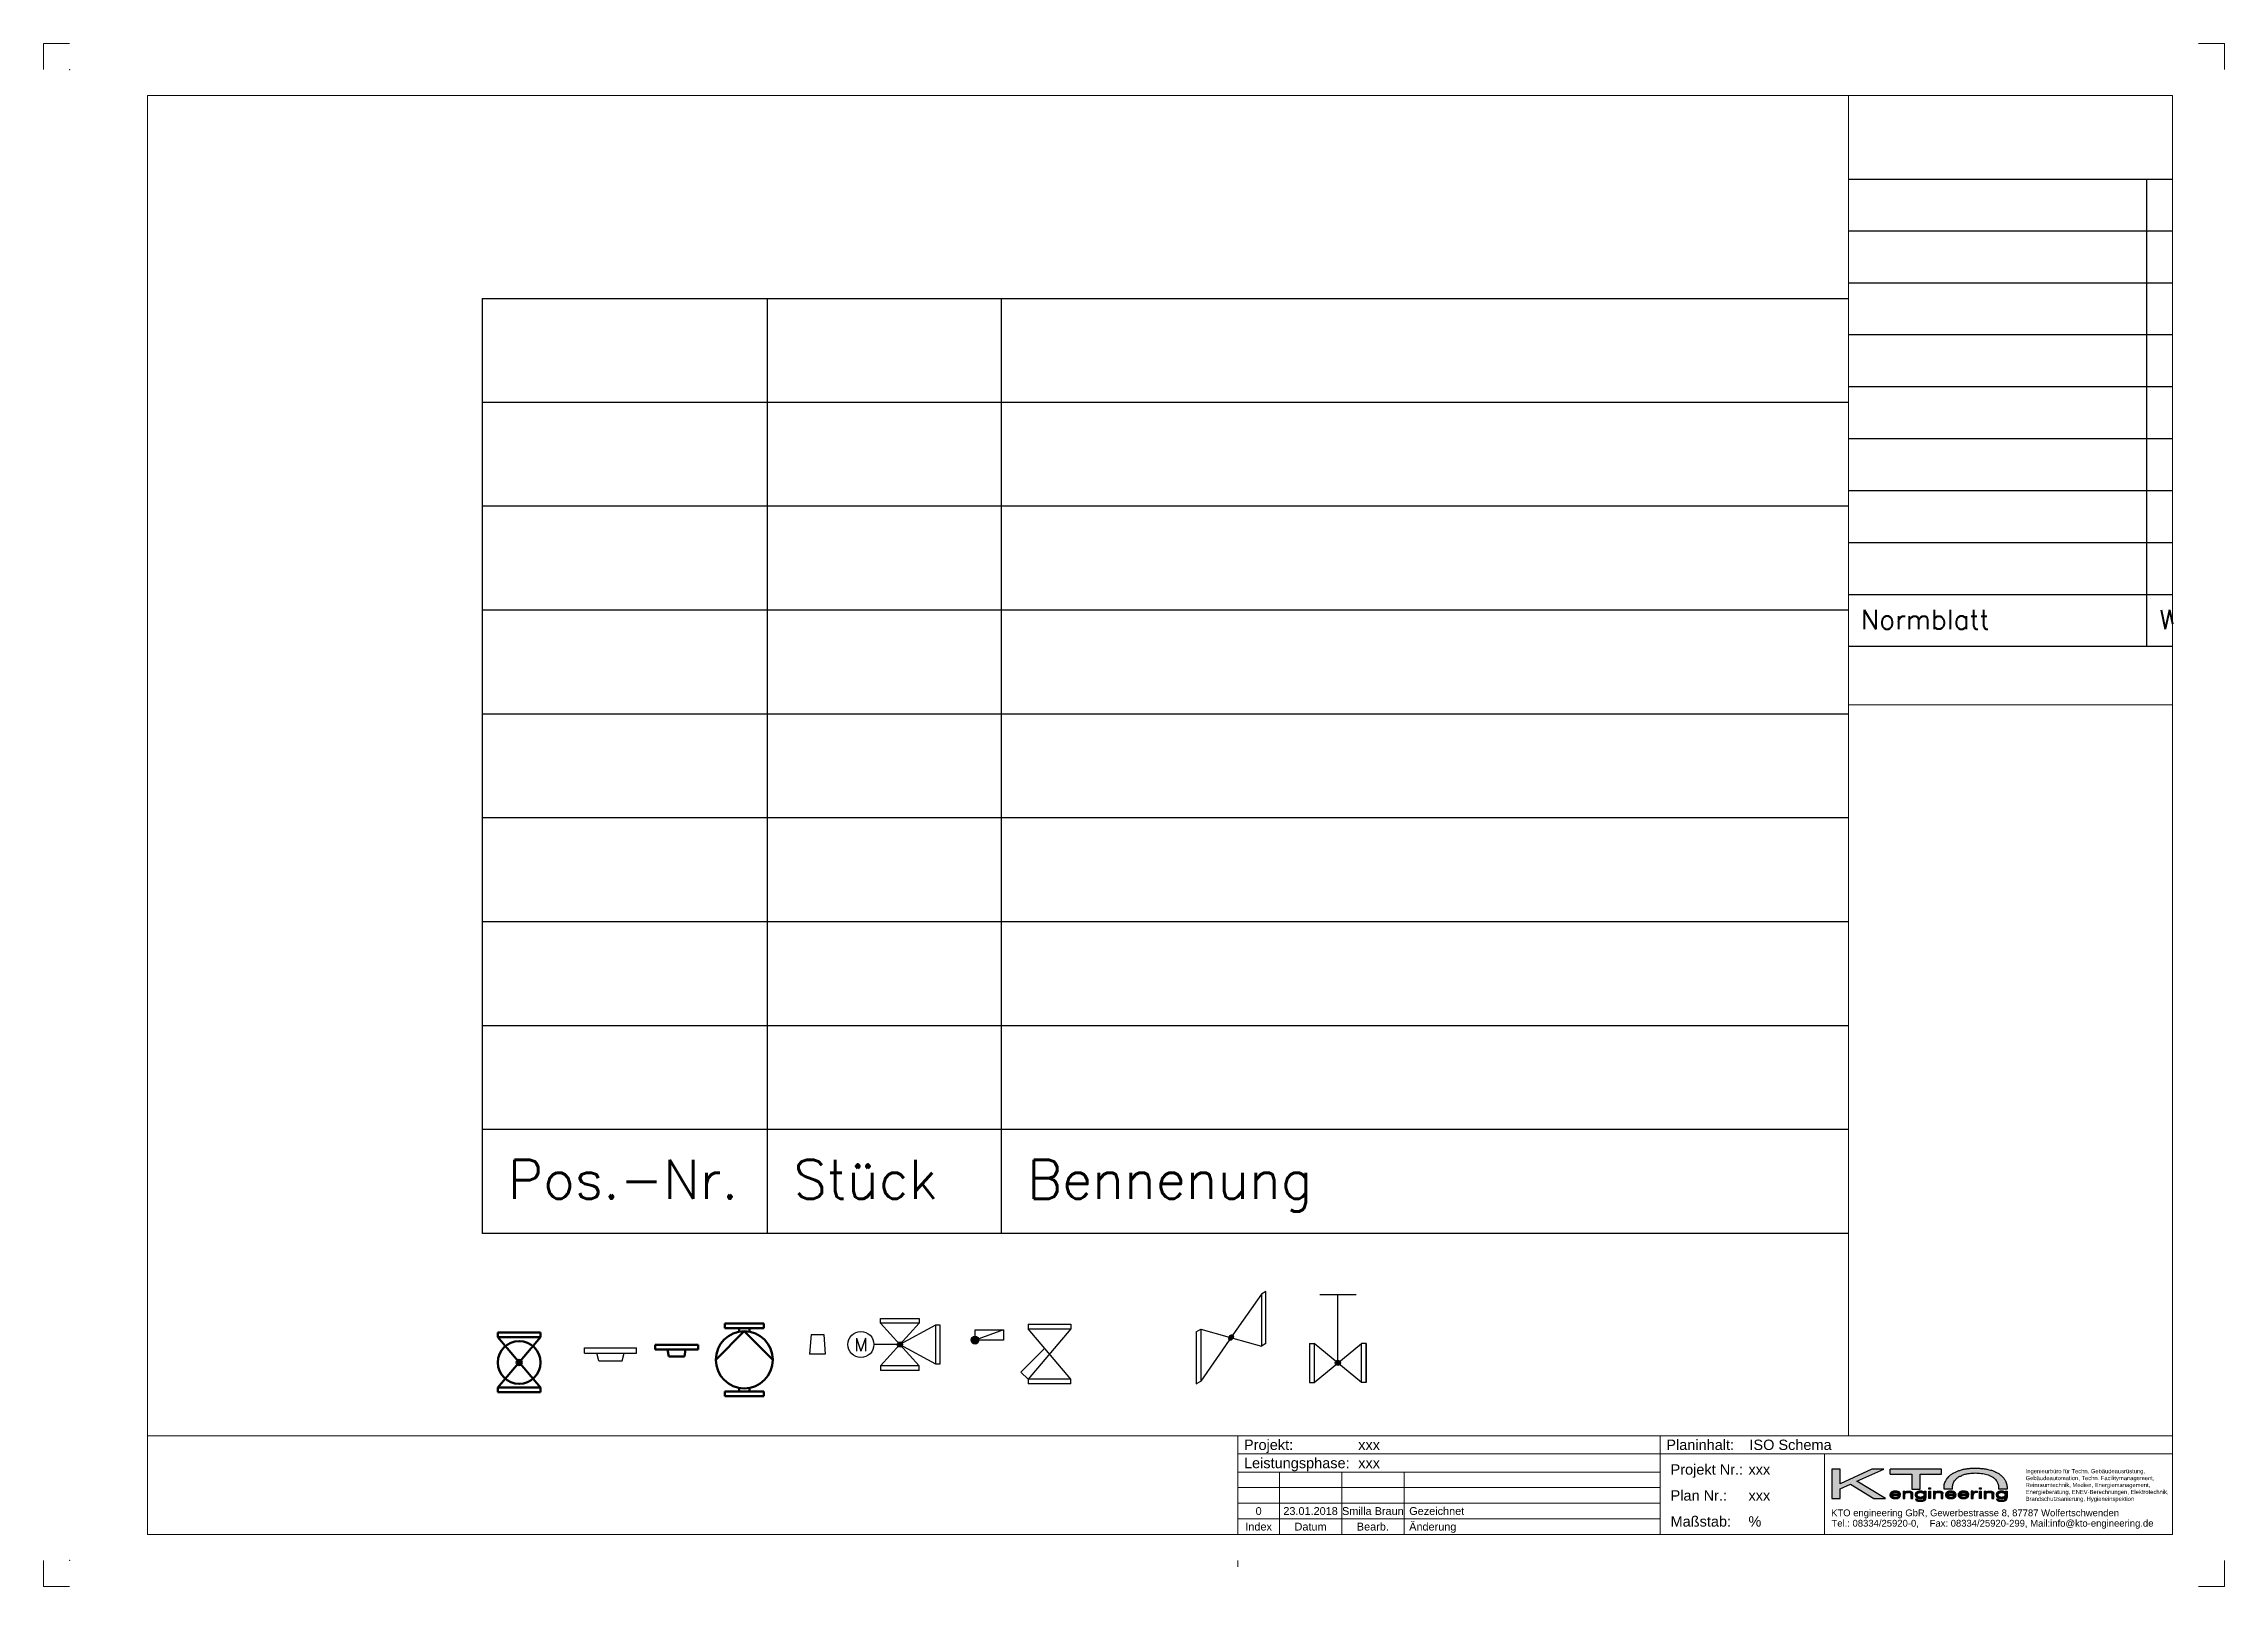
# Paper-space layout 'Layout4-Layout' of a CAD drawing. Header units: millimetres. Extents: x 400 to 820, y -5 to 292.
# The model-space entities are those that its viewports show. They can reach past a viewport. Long polylines and large blocks are cut down to what shows.
import ezdxf
from ezdxf.enums import TextEntityAlignment as Align

# ---------------------------------------------------------------- set-up
doc = ezdxf.new("R2010")
doc.units = ezdxf.units.MM
doc.header["$LTSCALE"] = 0.05
doc.linetypes.add('AUSGEZOGEN', pattern=[0])
doc.layers.get('0').update_dxf_attribs({"lineweight": 18})
for name, color, linetype, lineweight in [('Maßlinien_Schraffuren', 7, 'Continuous', 25), ('Sichtbare Kanten', 7, 'Continuous', 50), ('Stückliste', 7, 'Continuous', 25)]:
    doc.layers.add(name, color=color, linetype=linetype, lineweight=lineweight)
doc.layers.add('Schriftfeld', color=7, linetype='AUSGEZOGEN')
doc.styles.add('ARIAL', font='arial.ttf')
doc.styles.add('RomanS', font='romans.shx')
doc.styles.add('SIMPLEX', font='simplex.shx')
doc.styles.get("Standard").update_dxf_attribs({"font": 'txt.shx'})

psp = doc.layouts.new('Layout4-Layout')

# ---------------------------------------------------------------- texts
at = {"style": 'ARIAL'}
for s, height, p in [('Projekt:', 2, (630.99, 22.67)), ('xxx', 2, (652.99, 22.67)), ('Planinhalt:', 2, (712.33, 22.67)), ('ISO Schema', 2, (728.33, 22.67)), ('Leistungsphase:', 2, (630.99, 19.17)), ('xxx', 2, (652.99, 19.17)), ('Projekt Nr.:', 2, (713.15, 17.92)), ('xxx', 2, (728.15, 17.92)), ('Plan Nr.:', 2, (713.15, 12.92)), ('xxx', 2, (728.15, 12.92)), ('Gezeichnet', 1.5, (662.81, 9.92)), ('Maßstab:', 2, (713.15, 7.92)), ('%%%', 2, (728.15, 7.92)), ('Änderung', 1.5, (662.81, 6.92))]:
    psp.add_text(s, height=height, dxfattribs=at).set_placement(p, align=Align.MIDDLE_LEFT)
for s, p in [('0', (633.81, 9.92)), ('23.01.2018', (643.81, 9.92)), ('Smilla Braun', (655.81, 9.92)), ('Index', (633.81, 6.92)), ('Datum', (643.81, 6.92)), ('Bearb.', (655.81, 6.92))]:
    psp.add_text(s, height=1.5, dxfattribs=at).set_placement(p, align=Align.MIDDLE_CENTER)
at = {"color": 7, "style": 'ARIAL'}
for s, p in [('KTO engineering GbR, Gewerbestrasse 8, 87787 Wolfertschwenden', (744.06, 8.92)), ('Tel.: 08334/25920-0, ', (744.14, 6.92))]:
    psp.add_text(s, height=1.3056, dxfattribs=at).set_placement(p)
at = {"color": 0, "style": 'ARIAL'}
psp.add_text('Fax: 08334/25920-299, Mail:info@kto-engineering.de', height=1.3056, dxfattribs=at).set_placement((763.04, 6.92))
at = {"insert": (781.54, 14.81), "char_height": 0.8, "attachment_point": 4, "style": 'SIMPLEX'}
psp.add_mtext_dynamic_manual_height_columns('{\\fArial|b0|i0|c0|p34;Ingenieurbüro für Techn. Gebäudeausrüstung, \\PGebäudeautomation, Techn. Facilitymanagement, \\PReinraumtechnik, Medien, Energiemanagement, \\PEnergieberatung, ENEV-Berechnungen, Elektrotechnik,\\PBrandschutzsanierung, Hygieneinspektion}', width=43.4356, gutter_width=10, heights=[14.85], dxfattribs=at)

msp = doc.modelspace()

# ---------------------------------------------------------------- blocks, each defined once
blk = doc.blocks.new('KTO-engineering')
at = {"true_color": 0x004dff}
h = blk.add_hatch(color=160, dxfattribs=at)
h.dxf.hatch_style = 1
h.paths.add_polyline_path([(47.5, -9.7), (47.5, -9), (46.7, -9), (46.7, -9.7)])
h = blk.add_hatch(color=160, dxfattribs=at)
h.dxf.hatch_style = 1
h.paths.add_polyline_path([(72, -9), (71.1, -9), (71.1, -9.7), (72, -9.7)])
h = blk.add_hatch(color=160, dxfattribs=at)
h.dxf.hatch_style = 1
edge = h.paths.add_edge_path()
edge.add_spline(control_points=[(33.1, -12.6), (33.1, -12.5), (33.1, -12.2), (33, -11.8), (32.8, -11.5), (32.6, -11.2), (32.2, -10.9), (31.8, -10.8), (31.3, -10.7), (30.9, -10.6), (30.4, -10.6), (30.1, -10.6), (29.7, -10.7), (29.3, -10.8), (28.9, -11), (28.5, -11.3), (28.3, -11.5), (28.1, -11.8), (28.1, -12.1), (28, -12.4), (28, -12.7), (28.1, -13), (28.3, -13.3), (28.5, -13.5), (28.7, -13.7), (29, -13.9), (29.2, -14), (29.5, -14.1), (29.8, -14.2), (30.2, -14.2), (30.5, -14.2), (30.8, -14.2), (31.2, -14.2), (31.5, -14.1), (31.8, -14.1), (32.1, -13.9), (32.4, -13.8), (32.6, -13.6), (32.9, -13.4), (33, -13.2), (33, -13.1)], knot_values=[0, 0, 0, 0, 0.4087, 0.789676, 1.212715, 1.553566, 2.023574, 2.475988, 2.942172, 3.435232, 3.820409, 4.222482, 4.603629, 5.017515, 5.475705, 5.890861, 6.267502, 6.560341, 6.816384, 7.087796, 7.437462, 7.80258, 8.097078, 8.375623, 8.659038, 8.999324, 9.328338, 9.579876, 9.935662, 10.276154, 10.630114, 10.938534, 11.230215, 11.578187, 11.872618, 12.193994, 12.513695, 12.855869, 13.147987, 13.494621, 13.494621, 13.494621, 13.494621], degree=3, periodic=0)
edge.add_line((33, -13.1), (32.1, -13.1))
edge.add_spline(control_points=[(32.1, -13.1), (32.1, -13.1), (32, -13.3), (31.7, -13.4), (31.5, -13.5), (31.3, -13.6), (31, -13.7), (30.7, -13.7), (30.4, -13.7), (30.2, -13.6), (29.9, -13.6), (29.7, -13.5), (29.5, -13.4), (29.3, -13.3), (29.1, -13.1), (29, -12.9), (29, -12.8), (29, -12.7), (28.9, -12.6)], knot_values=[0, 0, 0, 0, 0.240811, 0.467273, 0.786097, 0.992447, 1.276031, 1.538092, 1.819433, 2.139972, 2.337581, 2.563722, 2.806063, 3.071582, 3.318249, 3.497907, 3.679985, 3.826653, 3.826653, 3.826653, 3.826653], degree=3, periodic=0)
edge.add_line((28.9, -12.6), (33.1, -12.6))
edge = h.paths.add_edge_path(flags=16)
edge.add_spline(control_points=[(32.2, -12.1), (32.2, -12), (32.2, -11.9), (32, -11.7), (31.9, -11.5), (31.7, -11.4), (31.5, -11.3), (31.2, -11.2), (30.9, -11.2), (30.6, -11.1), (30.3, -11.2), (30.1, -11.2), (29.8, -11.3), (29.5, -11.4), (29.2, -11.6), (29, -11.9), (29, -12), (29, -12.1)], knot_values=[0, 0, 0, 0, 0.228732, 0.452235, 0.679476, 0.915391, 1.170233, 1.430475, 1.723016, 2.011939, 2.304508, 2.576063, 2.854065, 3.129135, 3.501914, 3.838723, 4.066771, 4.066771, 4.066771, 4.066771], degree=3, periodic=0)
edge.add_line((29, -12.1), (32.2, -12.1))
h = blk.add_hatch(color=160, dxfattribs=at)
h.dxf.hatch_style = 1
edge = h.paths.add_edge_path()
edge.add_spline(control_points=[(39, -11.8), (39, -11.7), (39, -11.6), (38.9, -11.4), (38.8, -11.2), (38.6, -11), (38.4, -10.9), (38.1, -10.8), (37.9, -10.7), (37.7, -10.7), (37.5, -10.6), (37.4, -10.6), (37.2, -10.6), (37, -10.6), (36.8, -10.6), (36.6, -10.6), (36.3, -10.7), (36.2, -10.7), (36, -10.8), (35.9, -10.8), (35.7, -10.9), (35.6, -10.9), (35.5, -11), (35.4, -11.1), (35.3, -11.2), (35.3, -11.2)], knot_values=[0, 0, 0, 0, 0.196532, 0.429041, 0.650311, 0.878894, 1.158881, 1.444816, 1.69265, 1.921833, 2.062434, 2.216859, 2.43052, 2.617919, 2.812966, 3.019984, 3.254341, 3.465632, 3.617712, 3.748443, 3.88253, 4.030317, 4.156353, 4.345665, 4.487501, 4.487501, 4.487501, 4.487501], degree=3, periodic=0)
edge.add_line((35.2, -11.3), (35.2, -10.7))
edge.add_line((35.2, -10.7), (34.4, -10.7))
edge.add_line((34.4, -10.7), (34.4, -14.1))
edge.add_line((34.4, -14.1), (35.2, -14.1))
edge.add_line((35.2, -14.1), (35.2, -12.2))
edge.add_spline(control_points=[(35.2, -12.2), (35.3, -12.1), (35.3, -11.9), (35.3, -11.7), (35.5, -11.6), (35.6, -11.4), (35.9, -11.3), (36.1, -11.2), (36.3, -11.2), (36.6, -11.2), (36.9, -11.2), (37.1, -11.2), (37.4, -11.2), (37.6, -11.3), (37.8, -11.4), (38, -11.5), (38.1, -11.7), (38.1, -11.8), (38.1, -11.9)], knot_values=[0, 0, 0, 0, 0.236452, 0.433381, 0.639365, 0.843494, 1.102931, 1.35078, 1.602164, 1.887371, 2.134817, 2.384174, 2.661975, 2.814571, 3.103243, 3.300089, 3.496997, 3.757642, 3.757642, 3.757642, 3.757642], degree=3, periodic=0)
edge.add_line((38.1, -11.9), (38.1, -14.1))
edge.add_line((38.1, -14.1), (39, -14.1))
edge.add_line((39, -14.1), (39, -11.8))
h = blk.add_hatch(color=160, dxfattribs=at)
h.dxf.hatch_style = 1
edge = h.paths.add_edge_path()
edge.add_line((45.3, -10.7), (44.5, -10.7))
edge.add_line((44.5, -10.7), (44.5, -11.2))
edge.add_line((44.5, -11.2), (44.4, -11.2))
edge.add_spline(control_points=[(44.4, -11.2), (44.4, -11.2), (44.3, -11.1), (44.2, -11), (44, -10.9), (43.8, -10.8), (43.6, -10.8), (43.4, -10.7), (43.2, -10.7), (43.1, -10.7), (42.9, -10.7), (42.7, -10.6), (42.5, -10.7), (42.2, -10.7), (41.9, -10.7), (41.6, -10.8), (41.3, -10.9), (41.1, -11), (40.8, -11.1), (40.6, -11.3), (40.4, -11.5), (40.3, -11.8), (40.2, -12), (40.2, -12.3), (40.2, -12.6), (40.2, -12.9), (40.4, -13.2), (40.6, -13.5), (40.8, -13.7), (41.1, -13.8), (41.4, -14), (41.8, -14.1), (42.1, -14.1), (42.5, -14.1), (42.9, -14.1), (43.3, -14.1), (43.6, -14), (43.9, -13.9), (44.2, -13.7), (44.4, -13.6), (44.4, -13.5)], knot_values=[0, 0, 0, 0, 0.180307, 0.35568, 0.534585, 0.754252, 0.963979, 1.155549, 1.384591, 1.536931, 1.634585, 1.845213, 2.069322, 2.383846, 2.686793, 2.984941, 3.294925, 3.595426, 3.814718, 4.070993, 4.419341, 4.690651, 4.958899, 5.231606, 5.452576, 5.764349, 6.164004, 6.511052, 6.769625, 7.112575, 7.448376, 7.819502, 8.196302, 8.549303, 8.910764, 9.365057, 9.701269, 10.033315, 10.346739, 10.66213, 10.66213, 10.66213, 10.66213], degree=3, periodic=0)
edge.add_line((44.4, -13.5), (44.5, -13.5))
edge.add_line((44.5, -13.5), (44.5, -14))
edge.add_spline(control_points=[(44.5, -14), (44.5, -14.1), (44.4, -14.2), (44.4, -14.4), (44.3, -14.6), (44.1, -14.7), (44, -14.8), (43.7, -14.9), (43.5, -15), (43.2, -15), (42.9, -15), (42.6, -15), (42.3, -15), (42.1, -15), (41.8, -14.9), (41.6, -14.9), (41.4, -14.8), (41.3, -14.6), (41.3, -14.5), (41.2, -14.5)], knot_values=[0, 0, 0, 0, 0.164027, 0.406127, 0.616324, 0.794169, 0.947896, 1.204852, 1.506653, 1.783658, 2.089234, 2.393116, 2.629078, 2.931799, 3.138234, 3.364109, 3.594464, 3.758738, 3.926667, 3.926667, 3.926667, 3.926667], degree=3, periodic=0)
edge.add_line((41.2, -14.5), (40.4, -14.5))
edge.add_spline(control_points=[(40.4, -14.5), (40.4, -14.5), (40.4, -14.6), (40.5, -14.8), (40.6, -15), (40.8, -15.2), (41.1, -15.3), (41.4, -15.4), (41.7, -15.5), (42.1, -15.5), (42.5, -15.5), (42.8, -15.5), (43.2, -15.5), (43.5, -15.5), (43.9, -15.4), (44.2, -15.4), (44.5, -15.2), (44.8, -15.1), (45, -14.9), (45.2, -14.6), (45.3, -14.4), (45.3, -14.2), (45.3, -14), (45.3, -13.9), (45.3, -13.7), (45.3, -13.7)], knot_values=[0, 0, 0, 0, 0.172879, 0.333651, 0.575117, 0.808154, 1.088699, 1.44118, 1.771067, 2.229286, 2.551232, 2.896739, 3.238044, 3.577315, 3.960133, 4.307437, 4.640072, 4.932223, 5.208294, 5.561439, 5.818152, 6.00661, 6.149527, 6.360294, 6.480068, 6.480068, 6.480068, 6.480068], degree=3, periodic=0)
edge.add_line((45.3, -13.7), (45.3, -10.7))
edge = h.paths.add_edge_path(flags=16)
edge.add_spline(control_points=[(44.5, -12.4), (44.4, -12.3), (44.4, -12), (44.2, -11.7), (43.9, -11.4), (43.5, -11.3), (43, -11.2), (42.5, -11.2), (42.1, -11.3), (41.7, -11.4), (41.3, -11.7), (41.1, -12), (41.1, -12.4), (41.1, -12.8), (41.3, -13.1), (41.5, -13.3), (41.8, -13.4), (42.1, -13.5), (42.5, -13.6), (42.9, -13.6), (43.3, -13.6), (43.6, -13.5), (43.9, -13.4), (44.1, -13.2), (44.3, -13), (44.4, -12.7), (44.4, -12.5), (44.5, -12.4)], knot_values=[0, 0, 0, 0, 0.374266, 0.747049, 1.139507, 1.59616, 2.123232, 2.499287, 3.028162, 3.475152, 3.874598, 4.244809, 4.620284, 4.994356, 5.35916, 5.61653, 5.90908, 6.200944, 6.540463, 7.10537, 7.475592, 7.787126, 8.074992, 8.320118, 8.60721, 8.966909, 9.219261, 9.219261, 9.219261, 9.219261], degree=3, periodic=0)
h = blk.add_hatch(color=160, dxfattribs=at)
h.dxf.hatch_style = 1
h.paths.add_polyline_path([(46.7, -14.1), (47.5, -14.1), (47.5, -10.7), (46.7, -10.7)])
h = blk.add_hatch(color=160, dxfattribs=at)
h.dxf.hatch_style = 1
edge = h.paths.add_edge_path()
edge.add_spline(control_points=[(49.8, -12.2), (49.8, -12.1), (49.8, -11.9), (49.9, -11.7), (50, -11.6), (50.2, -11.4), (50.4, -11.3), (50.7, -11.2), (50.9, -11.2), (51.2, -11.2), (51.4, -11.2), (51.7, -11.2), (51.9, -11.2), (52.2, -11.3), (52.4, -11.4), (52.5, -11.5), (52.6, -11.7), (52.7, -11.8), (52.7, -11.9)], knot_values=[0, 0, 0, 0, 0.236452, 0.433381, 0.639365, 0.843494, 1.102931, 1.35078, 1.602164, 1.887371, 2.134817, 2.384174, 2.661975, 2.814571, 3.103243, 3.300089, 3.496997, 3.757642, 3.757642, 3.757642, 3.757642], degree=3, periodic=0)
edge.add_line((52.7, -11.9), (52.7, -14.1))
edge.add_line((52.7, -14.1), (53.5, -14.1))
edge.add_line((53.5, -14.1), (53.5, -11.8))
edge.add_spline(control_points=[(53.5, -11.8), (53.5, -11.7), (53.5, -11.6), (53.5, -11.4), (53.4, -11.2), (53.2, -11), (53, -10.9), (52.7, -10.8), (52.5, -10.7), (52.3, -10.7), (52.1, -10.6), (51.9, -10.6), (51.7, -10.6), (51.5, -10.6), (51.3, -10.6), (51.1, -10.6), (50.9, -10.7), (50.7, -10.7), (50.6, -10.8), (50.4, -10.8), (50.3, -10.9), (50.2, -10.9), (50.1, -11), (49.9, -11.1), (49.9, -11.2), (49.8, -11.2)], knot_values=[0, 0, 0, 0, 0.196532, 0.429041, 0.650311, 0.878894, 1.158881, 1.444816, 1.69265, 1.921833, 2.062434, 2.216859, 2.43052, 2.617919, 2.812966, 3.019984, 3.254341, 3.465632, 3.617712, 3.748443, 3.88253, 4.030317, 4.156353, 4.345665, 4.487501, 4.487501, 4.487501, 4.487501], degree=3, periodic=0)
edge.add_line((49.8, -11.3), (49.8, -10.7))
edge.add_line((49.8, -10.7), (49, -10.7))
edge.add_line((49, -10.7), (49, -14.1))
edge.add_line((49, -14.1), (49.8, -14.1))
edge.add_line((49.8, -14.1), (49.8, -12.2))
h = blk.add_hatch(color=160, dxfattribs=at)
h.dxf.hatch_style = 1
edge = h.paths.add_edge_path()
edge.add_spline(control_points=[(59.9, -12.6), (59.9, -12.5), (59.9, -12.2), (59.7, -11.8), (59.6, -11.5), (59.3, -11.2), (58.9, -10.9), (58.5, -10.8), (58, -10.7), (57.6, -10.6), (57.2, -10.6), (56.8, -10.6), (56.4, -10.7), (56, -10.8), (55.6, -11), (55.3, -11.3), (55, -11.5), (54.9, -11.8), (54.8, -12.1), (54.7, -12.4), (54.8, -12.7), (54.8, -13), (55, -13.3), (55.2, -13.5), (55.4, -13.7), (55.7, -13.9), (56, -14), (56.3, -14.1), (56.6, -14.2), (56.9, -14.2), (57.3, -14.2), (57.6, -14.2), (57.9, -14.2), (58.2, -14.1), (58.5, -14.1), (58.8, -13.9), (59.1, -13.8), (59.3, -13.6), (59.6, -13.4), (59.7, -13.2), (59.7, -13.1)], knot_values=[0, 0, 0, 0, 0.4087, 0.789676, 1.212715, 1.553566, 2.023574, 2.475988, 2.942172, 3.435232, 3.820409, 4.222482, 4.603629, 5.017515, 5.475705, 5.890861, 6.267502, 6.560341, 6.816384, 7.087796, 7.437462, 7.80258, 8.097078, 8.375623, 8.659038, 8.999324, 9.328338, 9.579876, 9.935662, 10.276154, 10.630114, 10.938534, 11.230215, 11.578187, 11.872618, 12.193994, 12.513695, 12.855869, 13.147987, 13.494621, 13.494621, 13.494621, 13.494621], degree=3, periodic=0)
edge.add_line((59.7, -13.1), (58.8, -13.1))
edge.add_spline(control_points=[(58.8, -13.1), (58.8, -13.1), (58.7, -13.3), (58.5, -13.4), (58.2, -13.5), (58, -13.6), (57.7, -13.7), (57.5, -13.7), (57.2, -13.7), (56.9, -13.6), (56.7, -13.6), (56.5, -13.5), (56.2, -13.4), (56, -13.3), (55.9, -13.1), (55.8, -12.9), (55.7, -12.8), (55.7, -12.7), (55.7, -12.6)], knot_values=[0, 0, 0, 0, 0.240811, 0.467273, 0.786097, 0.992447, 1.276031, 1.538092, 1.819433, 2.139972, 2.337581, 2.563722, 2.806063, 3.071582, 3.318249, 3.497907, 3.679985, 3.826653, 3.826653, 3.826653, 3.826653], degree=3, periodic=0)
edge.add_line((55.7, -12.6), (59.9, -12.6))
edge = h.paths.add_edge_path(flags=16)
edge.add_spline(control_points=[(55.7, -12.1), (55.7, -12), (55.8, -11.9), (56, -11.6), (56.2, -11.4), (56.5, -11.3), (56.8, -11.2), (57.1, -11.2), (57.3, -11.1), (57.6, -11.2), (57.9, -11.2), (58.2, -11.3), (58.4, -11.4), (58.6, -11.5), (58.8, -11.7), (58.9, -11.9), (58.9, -12), (58.9, -12.1)], knot_values=[0, 0, 0, 0, 0.228048, 0.564857, 0.937636, 1.212706, 1.490708, 1.762263, 2.054832, 2.343755, 2.636296, 2.896538, 3.15138, 3.387295, 3.614536, 3.838039, 4.066771, 4.066771, 4.066771, 4.066771], degree=3, periodic=0)
edge.add_line((58.9, -12.1), (55.7, -12.1))
h = blk.add_hatch(color=160, dxfattribs=at)
h.dxf.hatch_style = 1
edge = h.paths.add_edge_path()
edge.add_spline(control_points=[(66, -12.6), (66, -12.5), (66, -12.2), (65.9, -11.8), (65.7, -11.5), (65.4, -11.2), (65.1, -10.9), (64.6, -10.8), (64.2, -10.7), (63.7, -10.6), (63.3, -10.6), (62.9, -10.6), (62.5, -10.7), (62.1, -10.8), (61.7, -11), (61.4, -11.3), (61.2, -11.5), (61, -11.8), (60.9, -12.1), (60.9, -12.4), (60.9, -12.7), (61, -13), (61.2, -13.3), (61.3, -13.5), (61.6, -13.7), (61.8, -13.9), (62.1, -14), (62.4, -14.1), (62.7, -14.2), (63.1, -14.2), (63.4, -14.2), (63.7, -14.2), (64, -14.2), (64.3, -14.1), (64.7, -14.1), (64.9, -13.9), (65.2, -13.8), (65.5, -13.6), (65.7, -13.4), (65.8, -13.2), (65.9, -13.1)], knot_values=[0, 0, 0, 0, 0.4087, 0.789676, 1.212715, 1.553566, 2.023574, 2.475988, 2.942172, 3.435232, 3.820409, 4.222482, 4.603629, 5.017515, 5.475705, 5.890861, 6.267502, 6.560341, 6.816384, 7.087796, 7.437462, 7.80258, 8.097078, 8.375623, 8.659038, 8.999324, 9.328338, 9.579876, 9.935662, 10.276154, 10.630114, 10.938534, 11.230215, 11.578187, 11.872618, 12.193994, 12.513695, 12.855869, 13.147987, 13.494621, 13.494621, 13.494621, 13.494621], degree=3, periodic=0)
edge.add_line((65.9, -13.1), (65, -13.1))
edge.add_spline(control_points=[(65, -13.1), (64.9, -13.1), (64.8, -13.3), (64.6, -13.4), (64.4, -13.5), (64.1, -13.6), (63.9, -13.7), (63.6, -13.7), (63.3, -13.7), (63.1, -13.6), (62.8, -13.6), (62.6, -13.5), (62.4, -13.4), (62.2, -13.3), (62, -13.1), (61.9, -12.9), (61.8, -12.8), (61.8, -12.7), (61.8, -12.6)], knot_values=[0, 0, 0, 0, 0.240811, 0.467273, 0.786097, 0.992447, 1.276031, 1.538092, 1.819433, 2.139972, 2.337581, 2.563722, 2.806063, 3.071582, 3.318249, 3.497907, 3.679985, 3.826653, 3.826653, 3.826653, 3.826653], degree=3, periodic=0)
edge.add_line((61.8, -12.6), (66, -12.6))
edge = h.paths.add_edge_path(flags=16)
edge.add_spline(control_points=[(65.1, -12.1), (65.1, -12), (65, -11.9), (64.9, -11.7), (64.8, -11.5), (64.6, -11.4), (64.3, -11.3), (64.1, -11.2), (63.8, -11.2), (63.5, -11.1), (63.2, -11.2), (62.9, -11.2), (62.7, -11.3), (62.4, -11.4), (62.1, -11.6), (61.9, -11.9), (61.9, -12), (61.8, -12.1)], knot_values=[0, 0, 0, 0, 0.228732, 0.452235, 0.679476, 0.915391, 1.170233, 1.430475, 1.723016, 2.011939, 2.304508, 2.576063, 2.854065, 3.129135, 3.501914, 3.838723, 4.066771, 4.066771, 4.066771, 4.066771], degree=3, periodic=0)
edge.add_line((61.8, -12.1), (65.1, -12.1))
h = blk.add_hatch(color=160, dxfattribs=at)
h.dxf.hatch_style = 1
edge = h.paths.add_edge_path()
edge.add_spline(control_points=[(68.1, -12.5), (68.1, -12.4), (68.1, -12.3), (68.1, -12.2), (68.2, -12), (68.2, -11.9), (68.3, -11.7), (68.4, -11.6), (68.5, -11.6), (68.7, -11.5), (68.8, -11.4), (69, -11.4), (69.1, -11.3), (69.3, -11.3), (69.5, -11.3), (69.7, -11.3), (69.9, -11.3), (70, -11.3), (70.1, -11.3), (70.2, -11.3)], knot_values=[0, 0, 0, 0, 0.105273, 0.229903, 0.406846, 0.613168, 0.79176, 0.904578, 1.025226, 1.177237, 1.326712, 1.492732, 1.719124, 1.875019, 2.0764, 2.237971, 2.44604, 2.595764, 2.75701, 2.75701, 2.75701, 2.75701], degree=3, periodic=0)
edge.add_line((70.2, -11.3), (70.2, -10.7))
edge.add_spline(control_points=[(70.2, -10.7), (70.1, -10.6), (70, -10.6), (69.9, -10.6), (69.7, -10.6), (69.5, -10.6), (69.3, -10.6), (69.1, -10.7), (68.9, -10.8), (68.7, -10.9), (68.5, -11), (68.4, -11.1), (68.2, -11.2), (68.2, -11.3), (68.1, -11.3)], knot_values=[0, 0, 0, 0, 0.160251, 0.334588, 0.559152, 0.761977, 0.918186, 1.135175, 1.395621, 1.576263, 1.778219, 1.961088, 2.118593, 2.295079, 2.295079, 2.295079, 2.295079], degree=3, periodic=0)
edge.add_line((68.1, -11.4), (68.1, -10.7))
edge.add_line((68.1, -10.7), (67.2, -10.7))
edge.add_line((67.2, -10.7), (67.2, -14.1))
edge.add_line((67.2, -14.1), (68.1, -14.1))
edge.add_line((68.1, -14.1), (68.1, -12.5))
h = blk.add_hatch(color=160, dxfattribs=at)
h.dxf.hatch_style = 1
h.paths.add_polyline_path([(72, -10.7), (71.1, -10.7), (71.1, -14.1), (72, -14.1)])
h = blk.add_hatch(color=160, dxfattribs=at)
h.dxf.hatch_style = 1
edge = h.paths.add_edge_path()
edge.add_line((73.4, -14.1), (74.3, -14.1))
edge.add_line((74.3, -14.1), (74.3, -12.2))
edge.add_spline(control_points=[(74.3, -12.2), (74.3, -12.1), (74.3, -11.9), (74.4, -11.7), (74.5, -11.6), (74.7, -11.4), (74.9, -11.3), (75.1, -11.2), (75.4, -11.2), (75.6, -11.2), (75.9, -11.2), (76.2, -11.2), (76.4, -11.2), (76.6, -11.3), (76.8, -11.4), (77, -11.5), (77.1, -11.7), (77.1, -11.8), (77.1, -11.9)], knot_values=[0, 0, 0, 0, 0.236452, 0.433381, 0.639365, 0.843494, 1.102931, 1.35078, 1.602164, 1.887371, 2.134817, 2.384174, 2.661975, 2.814571, 3.103243, 3.300089, 3.496997, 3.757642, 3.757642, 3.757642, 3.757642], degree=3, periodic=0)
edge.add_line((77.1, -11.9), (77.1, -14.1))
edge.add_line((77.1, -14.1), (78, -14.1))
edge.add_line((78, -14.1), (78, -11.8))
edge.add_spline(control_points=[(78, -11.8), (78, -11.7), (78, -11.6), (77.9, -11.4), (77.8, -11.2), (77.6, -11), (77.4, -10.9), (77.2, -10.8), (76.9, -10.7), (76.7, -10.7), (76.6, -10.6), (76.4, -10.6), (76.2, -10.6), (76, -10.6), (75.8, -10.6), (75.6, -10.6), (75.4, -10.7), (75.2, -10.7), (75, -10.8), (74.9, -10.8), (74.8, -10.9), (74.7, -10.9), (74.5, -11), (74.4, -11.1), (74.3, -11.2), (74.3, -11.2)], knot_values=[0, 0, 0, 0, 0.196532, 0.429041, 0.650311, 0.878894, 1.158881, 1.444816, 1.69265, 1.921833, 2.062434, 2.216859, 2.43052, 2.617919, 2.812966, 3.019984, 3.254341, 3.465632, 3.617712, 3.748443, 3.88253, 4.030317, 4.156353, 4.345665, 4.487501, 4.487501, 4.487501, 4.487501], degree=3, periodic=0)
edge.add_line((74.3, -11.3), (74.3, -10.7))
edge.add_line((74.3, -10.7), (73.4, -10.7))
edge.add_line((73.4, -10.7), (73.4, -14.1))
h = blk.add_hatch(color=160, dxfattribs=at)
h.dxf.hatch_style = 1
edge = h.paths.add_edge_path()
edge.add_line((84.4, -10.7), (83.5, -10.7))
edge.add_line((83.5, -10.7), (83.5, -11.2))
edge.add_line((83.5, -11.2), (83.5, -11.2))
edge.add_spline(control_points=[(83.5, -11.2), (83.4, -11.2), (83.3, -11.1), (83.2, -11), (83, -10.9), (82.8, -10.8), (82.6, -10.8), (82.4, -10.7), (82.3, -10.7), (82.1, -10.7), (81.9, -10.7), (81.8, -10.6), (81.5, -10.7), (81.2, -10.7), (80.9, -10.7), (80.6, -10.8), (80.3, -10.9), (80.1, -11), (79.9, -11.1), (79.7, -11.3), (79.5, -11.5), (79.3, -11.8), (79.2, -12), (79.2, -12.3), (79.2, -12.6), (79.3, -12.9), (79.4, -13.2), (79.6, -13.5), (79.9, -13.7), (80.1, -13.8), (80.4, -14), (80.8, -14.1), (81.2, -14.1), (81.5, -14.1), (81.9, -14.1), (82.3, -14.1), (82.7, -14), (83, -13.9), (83.2, -13.7), (83.4, -13.6), (83.5, -13.5)], knot_values=[0, 0, 0, 0, 0.180307, 0.35568, 0.534585, 0.754252, 0.963979, 1.155549, 1.384591, 1.536931, 1.634585, 1.845213, 2.069322, 2.383846, 2.686793, 2.984941, 3.294925, 3.595426, 3.814718, 4.070993, 4.419341, 4.690651, 4.958899, 5.231606, 5.452576, 5.764349, 6.164004, 6.511052, 6.769625, 7.112575, 7.448376, 7.819502, 8.196302, 8.549303, 8.910764, 9.365057, 9.701269, 10.033315, 10.346739, 10.66213, 10.66213, 10.66213, 10.66213], degree=3, periodic=0)
edge.add_line((83.5, -13.5), (83.5, -13.5))
edge.add_line((83.5, -13.5), (83.5, -14))
edge.add_spline(control_points=[(83.5, -14), (83.5, -14.1), (83.5, -14.2), (83.4, -14.4), (83.3, -14.6), (83.2, -14.7), (83, -14.8), (82.8, -14.9), (82.5, -15), (82.2, -15), (81.9, -15), (81.6, -15), (81.4, -15), (81.1, -15), (80.9, -14.9), (80.7, -14.9), (80.5, -14.8), (80.3, -14.6), (80.3, -14.5), (80.3, -14.5)], knot_values=[0, 0, 0, 0, 0.164027, 0.406127, 0.616324, 0.794169, 0.947896, 1.204852, 1.506653, 1.783658, 2.089234, 2.393116, 2.629078, 2.931799, 3.138234, 3.364109, 3.594464, 3.758738, 3.926667, 3.926667, 3.926667, 3.926667], degree=3, periodic=0)
edge.add_line((80.3, -14.5), (79.4, -14.5))
edge.add_spline(control_points=[(79.4, -14.5), (79.4, -14.5), (79.4, -14.6), (79.5, -14.8), (79.6, -15), (79.8, -15.2), (80.1, -15.3), (80.4, -15.4), (80.8, -15.5), (81.1, -15.5), (81.5, -15.5), (81.8, -15.5), (82.2, -15.5), (82.5, -15.5), (82.9, -15.4), (83.2, -15.4), (83.5, -15.2), (83.8, -15.1), (84, -14.9), (84.2, -14.6), (84.3, -14.4), (84.3, -14.2), (84.4, -14), (84.4, -13.9), (84.4, -13.7), (84.4, -13.7)], knot_values=[0, 0, 0, 0, 0.172879, 0.333651, 0.575117, 0.808154, 1.088699, 1.44118, 1.771067, 2.229286, 2.551232, 2.896739, 3.238044, 3.577315, 3.960133, 4.307437, 4.640072, 4.932223, 5.208294, 5.561439, 5.818152, 6.00661, 6.149527, 6.360294, 6.480068, 6.480068, 6.480068, 6.480068], degree=3, periodic=0)
edge.add_line((84.4, -13.7), (84.4, -10.7))
edge = h.paths.add_edge_path(flags=16)
edge.add_spline(control_points=[(83.5, -12.4), (83.5, -12.3), (83.5, -12), (83.2, -11.7), (82.9, -11.4), (82.5, -11.3), (82, -11.2), (81.6, -11.2), (81.1, -11.3), (80.7, -11.4), (80.4, -11.7), (80.2, -12), (80.1, -12.4), (80.2, -12.8), (80.3, -13.1), (80.6, -13.3), (80.8, -13.4), (81.1, -13.5), (81.5, -13.6), (81.9, -13.6), (82.3, -13.6), (82.7, -13.5), (82.9, -13.4), (83.1, -13.2), (83.3, -13), (83.5, -12.7), (83.5, -12.5), (83.5, -12.4)], knot_values=[0, 0, 0, 0, 0.374266, 0.747049, 1.139507, 1.59616, 2.123232, 2.499287, 3.028162, 3.475152, 3.874598, 4.244809, 4.620284, 4.994356, 5.35916, 5.61653, 5.90908, 6.200944, 6.540463, 7.10537, 7.475592, 7.787126, 8.074992, 8.320118, 8.60721, 8.966909, 9.219261, 9.219261, 9.219261, 9.219261], degree=3, periodic=0)
at = {"layer": 'Schriftfeld', "true_color": 0x333333}
h = blk.add_hatch(color=250, dxfattribs=at)
h.dxf.hatch_style = 1
h.paths.add_polyline_path([(4, 0), (0, 0), (0, -14.1), (4, -14.1), (4, -9.5), (9, -7.2), (20.2, -14.1), (25.8, -14.1), (12.1, -5.9), (25, 0), (19.3, 0), (4, -7.1)])
h = blk.add_hatch(color=250, dxfattribs=at)
h.dxf.hatch_style = 1
h.paths.add_polyline_path([(28.2, 0), (28.2, -2.5), (38.5, -2.5), (38.5, -9.7), (42.5, -9.7), (42.5, -2.5), (52.8, -2.5), (52.8, 0)])
h = blk.add_hatch(color=250, dxfattribs=at)
h.dxf.hatch_style = 1
edge = h.paths.add_edge_path()
edge.add_spline(control_points=[(84.4, -9.7), (84.4, -9.4), (84.5, -8.7), (84.2, -7.3), (83.7, -5.8), (82.8, -4.4), (81.8, -3.2), (80.5, -2.2), (79.2, -1.5), (77.9, -0.9), (76.6, -0.5), (75.1, -0.1), (73.7, 0.1), (72, 0.3), (70.3, 0.4), (68.7, 0.4), (67.1, 0.4), (65.5, 0.2), (63.7, 0), (62.1, -0.4), (60.5, -0.9), (59.1, -1.6), (57.9, -2.3), (56.8, -3.1), (56, -3.9), (55.4, -4.7), (54.9, -5.5), (54.5, -6.5), (54.2, -7.4), (54.1, -8.4), (54, -9.1), (54.1, -9.6), (54.1, -9.7)], knot_values=[0, 0, 0, 0, 1.098586, 2.107808, 4.243332, 5.628208, 7.226844, 8.897529, 10.501979, 11.5513, 13.27037, 14.583862, 16.111908, 17.714714, 19.569328, 21.20187, 22.48854, 24.395979, 26.013871, 27.879108, 29.478483, 30.924152, 32.521643, 33.882414, 34.993487, 35.768338, 36.929377, 37.827551, 38.913306, 39.819129, 40.698199, 41.173688, 41.173688, 41.173688, 41.173688], degree=3, periodic=0)
edge.add_line((54.1, -9.7), (58.1, -9.7))
edge.add_spline(control_points=[(58.1, -9.7), (58.1, -9.4), (58.1, -8.9), (58.2, -8.1), (58.3, -7.4), (58.6, -6.5), (59.1, -5.6), (60, -4.6), (61.1, -3.8), (62.5, -3.1), (64, -2.5), (65.6, -2.2), (67, -2), (68.5, -1.9), (69.9, -1.9), (71.3, -2), (72.7, -2.1), (74.1, -2.4), (75.4, -2.8), (76.6, -3.4), (77.8, -4.1), (78.8, -5), (79.6, -6), (80.1, -7.1), (80.4, -8.4), (80.3, -9.2), (80.3, -9.7)], knot_values=[0, 0, 0, 0, 0.951444, 1.547894, 2.375019, 3.173012, 4.295566, 5.568951, 6.957922, 8.421965, 10.300104, 11.780202, 13.239759, 14.75039, 16.10145, 17.450201, 18.900424, 20.37249, 21.635485, 22.980858, 24.46081, 25.795604, 26.905954, 28.497314, 29.359007, 30.873417, 30.873417, 30.873417, 30.873417], degree=3, periodic=0)
edge.add_line((80.3, -9.7), (84.4, -9.7))
at = {"layer": 'Schriftfeld', "color": 250, "true_color": 0x333333}
for p, q in [((4, 0), (0, 0)), ((0, 0), (0, -14.1)), ((19.3, 0), (4, -7.1)), ((4, -7.1), (4, 0)), ((12.1, -5.9), (25, 0)), ((25, 0), (19.3, 0)), ((52.8, 0), (28.2, 0)), ((28.2, -2.5), (28.2, 0)), ((52.8, -2.5), (52.8, 0)), ((4, -9.5), (9, -7.2)), ((4, -14.1), (4, -9.5)), ((9, -7.2), (20.2, -14.1)), ((25.8, -14.1), (12.1, -5.9)), ((28.2, -2.5), (38.5, -2.5)), ((38.5, -2.5), (38.5, -9.7)), ((38.5, -9.7), (42.5, -9.7)), ((42.5, -9.7), (42.5, -2.5)), ((42.5, -2.5), (52.8, -2.5)), ((58.1, -9.7), (54.1, -9.7)), ((84.4, -9.7), (80.3, -9.7)), ((0, -14.1), (4, -14.1)), ((20.2, -14.1), (25.8, -14.1))]:
    blk.add_line(p, q, dxfattribs=at)
at = {"layer": 'Schriftfeld', "color": 160, "true_color": 0x004dff}
for p, q in [((46.7, -9), (47.5, -9)), ((46.7, -9.7), (46.7, -9)), ((47.5, -9.7), (46.7, -9.7)), ((47.5, -9), (47.5, -9.7)), ((71.1, -9), (72, -9)), ((71.1, -9.7), (71.1, -9)), ((72, -9.7), (71.1, -9.7)), ((72, -9), (72, -9.7)), ((28.9, -12.6), (33.1, -12.6)), ((32.2, -12.1), (29, -12.1)), ((33, -13.1), (32.1, -13.1)), ((34.4, -10.7), (34.4, -14.1)), ((34.4, -10.7), (35.2, -10.7)), ((34.4, -14.1), (35.2, -14.1)), ((34.4, -14.1), (35.2, -14.1)), ((35.2, -10.7), (35.2, -11.2)), ((35.3, -11.2), (35.2, -11.2)), ((35.2, -14.1), (35.2, -12.2)), ((38.1, -11.9), (38.1, -14.1)), ((38.1, -14.1), (39, -14.1)), ((39, -14.1), (39, -11.8)), ((41.2, -14.5), (40.4, -14.5)), ((44.4, -11.2), (44.5, -11.2)), ((44.4, -11.2), (44.5, -11.2)), ((44.5, -13.5), (44.4, -13.5)), ((44.5, -11.2), (44.5, -10.7)), ((44.5, -10.7), (45.3, -10.7)), ((44.5, -11.2), (44.5, -10.7)), ((44.5, -10.7), (45.3, -10.7)), ((44.5, -14), (44.5, -13.5)), ((45.3, -10.7), (45.3, -13.7)), ((46.7, -10.7), (47.5, -10.7)), ((46.7, -14.1), (46.7, -10.7)), ((47.5, -14.1), (46.7, -14.1)), ((47.5, -10.7), (47.5, -14.1)), ((49, -10.7), (49, -14.1)), ((49, -10.7), (49.8, -10.7)), ((49, -14.1), (49.8, -14.1)), ((49, -14.1), (49.8, -14.1)), ((49.8, -10.7), (49.8, -11.2)), ((49.8, -11.2), (49.8, -11.2)), ((49.8, -14.1), (49.8, -12.2)), ((52.7, -11.9), (52.7, -14.1)), ((52.7, -14.1), (53.5, -14.1)), ((53.5, -14.1), (53.5, -11.8)), ((58.9, -12.1), (55.7, -12.1)), ((55.7, -12.6), (59.9, -12.6)), ((59.7, -13.1), (58.8, -13.1)), ((65.1, -12.1), (61.8, -12.1)), ((61.8, -12.6), (66, -12.6)), ((65.9, -13.1), (65, -13.1)), ((68.1, -10.7), (67.2, -10.7)), ((67.2, -10.7), (67.2, -14.1)), ((67.2, -14.1), (68.1, -14.1)), ((68.1, -11.3), (68.1, -10.7)), ((68.1, -11.3), (68.1, -11.3)), ((68.1, -14.1), (68.1, -12.5)), ((70.2, -11.3), (70.2, -10.7)), ((71.1, -10.7), (72, -10.7)), ((71.1, -14.1), (71.1, -10.7)), ((72, -14.1), (71.1, -14.1)), ((72, -10.7), (72, -14.1)), ((73.4, -10.7), (73.4, -14.1)), ((73.4, -10.7), (74.3, -10.7)), ((73.4, -14.1), (74.3, -14.1)), ((73.4, -14.1), (74.3, -14.1)), ((74.3, -10.7), (74.3, -11.2)), ((74.3, -11.2), (74.3, -11.2)), ((74.3, -14.1), (74.3, -12.2)), ((77.1, -11.9), (77.1, -14.1)), ((77.1, -14.1), (78, -14.1)), ((78, -14.1), (78, -11.8)), ((80.3, -14.5), (79.4, -14.5)), ((83.5, -11.2), (83.5, -10.7)), ((83.5, -10.7), (84.4, -10.7)), ((83.5, -11.2), (83.5, -10.7)), ((83.5, -10.7), (84.4, -10.7)), ((83.5, -11.2), (83.5, -11.2)), ((83.5, -11.2), (83.5, -11.2)), ((83.5, -14), (83.5, -13.5)), ((83.5, -13.5), (83.5, -13.5)), ((84.4, -10.7), (84.4, -13.7))]:
    blk.add_line(p, q, dxfattribs=at)
at = {"layer": 'Schriftfeld', "color": 250, "true_color": 0x333333}
for points in [[(54.1, -9.7), (54.1, -9.3), (54.1, -8.4), (54.2, -7.5), (54.5, -6.4), (54.9, -5.6), (55.5, -4.6), (56, -4), (56.7, -3.2), (57.8, -2.4), (59.2, -1.6), (60.5, -1), (62, -0.5), (63.8, 0), (65.4, 0.2), (67.3, 0.4), (68.6, 0.4), (70.2, 0.4), (72.1, 0.3), (73.7, 0.1), (75.2, -0.2), (76.5, -0.5), (78.1, -1), (79, -1.5), (80.4, -2.2), (81.8, -3.3), (82.8, -4.4), (83.6, -5.6), (84.3, -7.6), (84.4, -8.6), (84.4, -9.7)], [(58.1, -9.7), (58.1, -8.8), (58.2, -8.2), (58.3, -7.4), (58.6, -6.6), (59.1, -5.7), (60, -4.7), (61.1, -3.8), (62.4, -3.2), (64.1, -2.5), (65.6, -2.2), (67, -2), (68.5, -1.9), (69.9, -1.9), (71.2, -2), (72.7, -2.2), (74.1, -2.5), (75.3, -2.8), (76.6, -3.4), (77.8, -4.1), (78.8, -5), (79.5, -5.9), (80.1, -7.4), (80.3, -8.2), (80.3, -9.7)]]:
    blk.add_spline(points, degree=3, dxfattribs=at)
at = {"layer": 'Schriftfeld', "color": 160, "true_color": 0x004dff}
for points in [[(33.1, -12.6), (33.1, -12.2), (33, -11.8), (32.8, -11.5), (32.6, -11.2), (32.2, -10.9), (31.8, -10.8), (31.3, -10.7), (30.8, -10.6), (30.4, -10.6), (30, -10.6), (29.7, -10.7), (29.3, -10.8), (28.9, -11), (28.5, -11.3), (28.3, -11.6), (28.1, -11.8), (28.1, -12.1), (28, -12.3), (28, -12.7), (28.1, -13), (28.3, -13.3), (28.5, -13.5), (28.7, -13.7), (29, -13.9), (29.3, -14), (29.5, -14.1), (29.9, -14.2), (30.2, -14.2), (30.5, -14.2), (30.9, -14.2), (31.1, -14.2), (31.5, -14.1), (31.8, -14.1), (32.1, -13.9), (32.4, -13.8), (32.6, -13.6), (32.8, -13.4), (33, -13.1)], [(32.1, -13.1), (31.9, -13.3), (31.8, -13.4), (31.5, -13.5), (31.3, -13.6), (31, -13.7), (30.7, -13.7), (30.5, -13.7), (30.1, -13.6), (30, -13.6), (29.7, -13.5), (29.5, -13.4), (29.3, -13.3), (29.1, -13.1), (29, -12.9), (29, -12.8), (28.9, -12.6)], [(32.2, -12.1), (32.1, -11.9), (32, -11.7), (31.9, -11.5), (31.7, -11.4), (31.5, -11.3), (31.2, -11.2), (30.9, -11.2), (30.6, -11.2), (30.3, -11.2), (30.1, -11.2), (29.8, -11.3), (29.5, -11.4), (29.2, -11.6), (29, -11.9), (29, -12.1)], [(35.2, -12.2), (35.3, -11.9), (35.4, -11.7), (35.5, -11.6), (35.6, -11.4), (35.9, -11.3), (36.1, -11.2), (36.3, -11.2), (36.6, -11.2), (36.9, -11.2), (37.1, -11.2), (37.4, -11.2), (37.5, -11.3), (37.8, -11.4), (37.9, -11.5), (38, -11.7), (38.1, -11.9)], [(35.3, -11.2), (35.4, -11.1), (35.5, -11), (35.6, -10.9), (35.7, -10.9), (35.9, -10.8), (36, -10.8), (36.1, -10.7), (36.3, -10.7), (36.6, -10.6), (36.8, -10.6), (37, -10.6), (37.2, -10.6), (37.4, -10.6), (37.5, -10.6), (37.7, -10.7), (37.9, -10.7), (38.1, -10.8), (38.4, -10.9), (38.6, -11), (38.8, -11.2), (38.9, -11.4), (38.9, -11.6), (39, -11.8)], [(44.4, -11.2), (44.3, -11.1), (44.2, -11), (44, -10.9), (43.8, -10.8), (43.6, -10.8), (43.4, -10.7), (43.2, -10.7), (43, -10.7), (42.9, -10.7), (42.7, -10.7), (42.5, -10.7), (42.2, -10.7), (41.9, -10.7), (41.6, -10.8), (41.3, -10.9), (41, -11), (40.9, -11.1), (40.7, -11.3), (40.4, -11.5), (40.3, -11.8), (40.2, -12), (40.2, -12.3), (40.2, -12.5), (40.2, -12.8), (40.4, -13.2), (40.6, -13.5), (40.8, -13.6), (41.1, -13.8), (41.4, -13.9), (41.8, -14), (42.1, -14.1), (42.5, -14.1), (42.8, -14.1), (43.3, -14.1), (43.6, -14), (43.9, -13.9), (44.2, -13.7), (44.4, -13.5)], [(40.4, -14.5), (40.4, -14.6), (40.5, -14.8), (40.6, -15), (40.8, -15.1), (41, -15.3), (41.4, -15.4), (41.7, -15.5), (42.1, -15.5), (42.5, -15.5), (42.8, -15.5), (43.2, -15.5), (43.5, -15.5), (43.9, -15.4), (44.2, -15.3), (44.5, -15.2), (44.8, -15.1), (45, -14.9), (45.2, -14.6), (45.3, -14.4), (45.3, -14.2), (45.3, -14), (45.3, -13.8), (45.3, -13.7)], [(44.5, -12.4), (44.4, -12), (44.2, -11.7), (43.9, -11.5), (43.5, -11.3), (43, -11.2), (42.6, -11.2), (42.1, -11.3), (41.6, -11.5), (41.3, -11.7), (41.2, -12), (41.1, -12.4), (41.2, -12.8), (41.3, -13.1), (41.5, -13.3), (41.8, -13.4), (42.1, -13.5), (42.4, -13.6), (43, -13.6), (43.3, -13.5), (43.6, -13.5), (43.9, -13.3), (44.1, -13.2), (44.3, -13), (44.4, -12.7), (44.5, -12.4)], [(41.2, -14.5), (41.3, -14.6), (41.4, -14.7), (41.6, -14.9), (41.8, -14.9), (42, -15), (42.3, -15), (42.6, -15), (42.9, -15), (43.2, -15), (43.5, -15), (43.7, -14.9), (44, -14.8), (44.1, -14.7), (44.2, -14.6), (44.4, -14.4), (44.4, -14.2), (44.5, -14)], [(49.8, -11.2), (49.9, -11.1), (50.1, -11), (50.2, -10.9), (50.3, -10.9), (50.4, -10.8), (50.6, -10.8), (50.7, -10.7), (50.9, -10.7), (51.1, -10.6), (51.4, -10.6), (51.5, -10.6), (51.7, -10.6), (51.9, -10.6), (52.1, -10.6), (52.2, -10.7), (52.5, -10.7), (52.7, -10.8), (53, -10.9), (53.2, -11), (53.4, -11.2), (53.5, -11.4), (53.5, -11.6), (53.5, -11.8)], [(49.8, -12.2), (49.9, -11.9), (49.9, -11.7), (50.1, -11.6), (50.2, -11.4), (50.4, -11.3), (50.7, -11.2), (50.9, -11.2), (51.2, -11.2), (51.4, -11.2), (51.7, -11.2), (52, -11.2), (52.1, -11.3), (52.4, -11.4), (52.5, -11.5), (52.6, -11.7), (52.7, -11.9)], [(59.9, -12.6), (59.8, -12.2), (59.7, -11.8), (59.5, -11.5), (59.3, -11.2), (58.9, -10.9), (58.5, -10.8), (58, -10.7), (57.6, -10.6), (57.2, -10.6), (56.8, -10.6), (56.4, -10.7), (56, -10.8), (55.6, -11), (55.3, -11.3), (55, -11.6), (54.9, -11.8), (54.8, -12.1), (54.7, -12.3), (54.8, -12.7), (54.9, -13), (55, -13.3), (55.2, -13.5), (55.4, -13.7), (55.7, -13.9), (56, -14), (56.2, -14.1), (56.6, -14.2), (56.9, -14.2), (57.3, -14.2), (57.6, -14.2), (57.9, -14.2), (58.2, -14.1), (58.5, -14.1), (58.8, -13.9), (59.1, -13.8), (59.4, -13.6), (59.6, -13.4), (59.7, -13.1)], [(58.9, -12.1), (58.9, -11.9), (58.8, -11.7), (58.6, -11.5), (58.4, -11.4), (58.2, -11.3), (57.9, -11.2), (57.6, -11.2), (57.4, -11.2), (57.1, -11.2), (56.8, -11.2), (56.5, -11.3), (56.3, -11.4), (56, -11.6), (55.8, -11.9), (55.7, -12.1)], [(58.8, -13.1), (58.7, -13.3), (58.5, -13.4), (58.2, -13.5), (58, -13.6), (57.7, -13.7), (57.5, -13.7), (57.2, -13.7), (56.9, -13.6), (56.7, -13.6), (56.5, -13.5), (56.2, -13.4), (56, -13.3), (55.9, -13.1), (55.8, -12.9), (55.7, -12.8), (55.7, -12.6)], [(66, -12.6), (66, -12.2), (65.9, -11.8), (65.7, -11.5), (65.5, -11.2), (65.1, -10.9), (64.6, -10.8), (64.2, -10.7), (63.7, -10.6), (63.3, -10.6), (62.9, -10.6), (62.5, -10.7), (62.1, -10.8), (61.7, -11), (61.4, -11.3), (61.2, -11.6), (61, -11.8), (60.9, -12.1), (60.9, -12.3), (60.9, -12.7), (61, -13), (61.2, -13.3), (61.3, -13.5), (61.6, -13.7), (61.8, -13.9), (62.1, -14), (62.4, -14.1), (62.7, -14.2), (63.1, -14.2), (63.4, -14.2), (63.7, -14.2), (64, -14.2), (64.4, -14.1), (64.6, -14.1), (64.9, -13.9), (65.2, -13.8), (65.5, -13.6), (65.7, -13.4), (65.9, -13.1)], [(65.1, -12.1), (65, -11.9), (64.9, -11.7), (64.7, -11.5), (64.6, -11.4), (64.3, -11.3), (64.1, -11.2), (63.8, -11.2), (63.5, -11.2), (63.2, -11.2), (62.9, -11.2), (62.7, -11.3), (62.4, -11.4), (62.1, -11.6), (61.9, -11.9), (61.8, -12.1)], [(65, -13.1), (64.8, -13.3), (64.6, -13.4), (64.4, -13.5), (64.2, -13.6), (63.9, -13.7), (63.6, -13.7), (63.3, -13.7), (63, -13.6), (62.8, -13.6), (62.6, -13.5), (62.4, -13.4), (62.2, -13.3), (62, -13.1), (61.9, -12.9), (61.8, -12.8), (61.8, -12.6)], [(68.1, -11.3), (68.2, -11.2), (68.4, -11.1), (68.5, -11), (68.7, -10.9), (68.8, -10.8), (69.1, -10.7), (69.3, -10.6), (69.4, -10.6), (69.6, -10.6), (69.9, -10.6), (70, -10.6), (70.2, -10.7)], [(70.2, -11.3), (70, -11.3), (69.9, -11.3), (69.7, -11.3), (69.5, -11.3), (69.3, -11.3), (69.2, -11.3), (68.9, -11.4), (68.8, -11.4), (68.7, -11.5), (68.5, -11.6), (68.4, -11.6), (68.4, -11.7), (68.2, -11.9), (68.2, -12.1), (68.1, -12.2), (68.1, -12.4), (68.1, -12.5)], [(74.3, -11.2), (74.4, -11.1), (74.5, -11), (74.6, -10.9), (74.8, -10.9), (74.9, -10.8), (75, -10.8), (75.2, -10.7), (75.4, -10.7), (75.6, -10.6), (75.8, -10.6), (76, -10.6), (76.2, -10.6), (76.4, -10.6), (76.6, -10.6), (76.7, -10.7), (76.9, -10.7), (77.2, -10.8), (77.4, -10.9), (77.7, -11), (77.8, -11.2), (77.9, -11.4), (78, -11.6), (78, -11.8)], [(74.3, -12.2), (74.3, -11.9), (74.4, -11.7), (74.5, -11.6), (74.7, -11.4), (74.9, -11.3), (75.1, -11.2), (75.4, -11.2), (75.7, -11.2), (75.9, -11.2), (76.2, -11.2), (76.4, -11.2), (76.6, -11.3), (76.8, -11.4), (77, -11.5), (77.1, -11.7), (77.1, -11.9)], [(83.5, -11.2), (83.3, -11.1), (83.2, -11), (83, -10.9), (82.8, -10.8), (82.6, -10.8), (82.5, -10.7), (82.2, -10.7), (82.1, -10.7), (82, -10.7), (81.8, -10.7), (81.5, -10.7), (81.2, -10.7), (80.9, -10.7), (80.6, -10.8), (80.3, -10.9), (80.1, -11), (79.9, -11.1), (79.7, -11.3), (79.5, -11.5), (79.3, -11.8), (79.2, -12), (79.2, -12.3), (79.2, -12.5), (79.3, -12.8), (79.4, -13.2), (79.6, -13.5), (79.8, -13.6), (80.1, -13.8), (80.4, -13.9), (80.8, -14), (81.2, -14.1), (81.5, -14.1), (81.9, -14.1), (82.3, -14.1), (82.7, -14), (83, -13.9), (83.2, -13.7), (83.5, -13.5)], [(79.4, -14.5), (79.4, -14.6), (79.5, -14.8), (79.7, -15), (79.8, -15.1), (80.1, -15.3), (80.4, -15.4), (80.7, -15.5), (81.2, -15.5), (81.5, -15.5), (81.9, -15.5), (82.2, -15.5), (82.5, -15.5), (82.9, -15.4), (83.2, -15.3), (83.6, -15.2), (83.8, -15.1), (84, -14.9), (84.2, -14.6), (84.3, -14.4), (84.3, -14.2), (84.4, -14), (84.4, -13.8), (84.4, -13.7)], [(83.5, -12.4), (83.4, -12), (83.2, -11.7), (82.9, -11.5), (82.5, -11.3), (82, -11.2), (81.6, -11.2), (81.1, -11.3), (80.7, -11.5), (80.4, -11.7), (80.2, -12), (80.1, -12.4), (80.2, -12.8), (80.4, -13.1), (80.6, -13.3), (80.8, -13.4), (81.1, -13.5), (81.4, -13.6), (82, -13.6), (82.4, -13.5), (82.7, -13.5), (82.9, -13.3), (83.1, -13.2), (83.3, -13), (83.5, -12.7), (83.5, -12.4)], [(80.3, -14.5), (80.3, -14.6), (80.5, -14.7), (80.7, -14.9), (80.9, -14.9), (81.1, -15), (81.4, -15), (81.6, -15), (81.9, -15), (82.2, -15), (82.5, -15), (82.8, -14.9), (83, -14.8), (83.1, -14.7), (83.3, -14.6), (83.4, -14.4), (83.5, -14.2), (83.5, -14)]]:
    blk.add_spline(points, degree=3, dxfattribs=at)
blk = doc.blocks.new('Absperrventil DN 50')
h = blk.add_hatch(color=256)
h.dxf.hatch_style = 1
edge = h.paths.add_edge_path()
edge.add_arc((0, 115), 10, 0, 360)
for p, q in [((-82.5, 230), (82.5, 230)), ((-82.5, 230), (-82.5, 212)), ((-82.5, 212), (82.5, 212)), ((82.5, 18), (-82.5, 212)), ((82.5, 212), (-82.5, 18)), ((82.5, 230), (82.5, 212)), ((82.5, 18), (-82.5, 18)), ((-82.5, 18), (-82.5, 0)), ((82.5, 0), (-82.5, 0)), ((82.5, 0), (82.5, 18))]:
    blk.add_line(p, q)
for radius in [82.5, 10]:
    blk.add_circle((0, 115), radius)
blk = doc.blocks.new('Flansch DN 80')
for p, q in [((-100, -20), (-100, 0)), ((-100, 0), (100, 0)), ((100, -20), (100, 0)), ((-100, -20), (100, -20)), ((-44.45, -50), (-52.5, -20)), ((-44.45, -50), (44.45, -50)), ((44.45, -50), (52.5, -20))]:
    blk.add_line(p, q)
blk = doc.blocks.new('Flansch DN50')
for p, q in [((82.5, 0), (-82.5, 0)), ((-82.5, 0), (-82.5, -18)), ((82.5, -18), (82.5, 0)), ((-82.5, -18), (82.5, -18)), ((-30.15, -45), (-34.56, -18)), ((-30.15, -45), (30.15, -45)), ((30.15, -45), (34.56, -18))]:
    blk.add_line(p, q)
blk = doc.blocks.new('Pumpe DN40')
for p, q in [((75, 280), (-75, 280)), ((-75, 280), (-75, 262)), ((-75, 262), (75, 262)), ((-20, 262), (-20, 248.2)), ((20, 248.2), (20, 262)), ((75, 280), (75, 262)), ((-110, 140), (0, 250)), ((0, 250), (110, 140)), ((75, 18), (-75, 18)), ((-75, 18), (-75, 0)), ((-75, 0), (75, 0)), ((-20, 31.8), (-20, 18)), ((20, 18), (20, 31.8)), ((75, 0), (75, 18))]:
    blk.add_line(p, q)
blk.add_circle((0, 140), 110)
blk = doc.blocks.new('Reduzierung DN50-DN40')
for p, q in [((-24.15, 76), (-30.15, 0)), ((30.15, 0), (-30.15, 0)), ((-24.15, 76), (24.15, 76)), ((24.15, 76), (30.15, 0))]:
    blk.add_line(p, q)
blk = doc.blocks.new('Regelventil DN40 PN16')
h = blk.add_hatch(color=256)
h.dxf.hatch_style = 1
edge = h.paths.add_edge_path()
edge.add_arc((0, 100), 10, 0, 360)
for p, q in [((-75, 200), (75, 200)), ((-75, 182), (-75, 200)), ((75, 182), (-75, 182)), ((75, 18), (-75, 182)), ((75, 182), (-75, 18)), ((137, 175), (0, 100)), ((75, 200), (75, 182)), ((155, 175), (137, 175)), ((137, 175), (137, 25)), ((155, 25), (155, 175)), ((0, 100), (-100, 100)), ((0, 100), (137, 25)), ((75, 18), (-75, 18)), ((-75, 18), (-75, 0)), ((75, 0), (-75, 0)), ((75, 0), (75, 18)), ((137, 25), (155, 25))]:
    blk.add_line(p, q)
for centre, radius in [((-150, 100), 50), ((0, 100), 10)]:
    blk.add_circle(centre, radius)
blk.add_text('M', height=50).set_placement((-150, 100), align=Align.MIDDLE_CENTER)
blk = doc.blocks.new('Rückschlagklappe DN50')
h = blk.add_hatch(color=256)
h.dxf.hatch_style = 1
edge = h.paths.add_edge_path()
edge.add_arc((-55, 0), 15, 0, 360)
for p, q in [((-55, 40), (55, 40)), ((-55, 0), (-55, 40)), ((55, 40), (-55, 0)), ((55, 0), (-55, 0)), ((55, 40), (55, 0))]:
    blk.add_line(p, q)
blk.add_circle((-55, 0), 15)
blk = doc.blocks.new('Schmutzfänger DN50')
for p, q in [((-82.5, 230), (82.5, 230)), ((-82.5, 230), (-82.5, 212)), ((-82.5, 212), (82.5, 212)), ((82.5, 18), (-82.5, 212)), ((82.5, 212), (-82.5, 18)), ((82.5, 230), (82.5, 212)), ((-109.8, 45.3), (-18.4, 136.7)), ((-82.5, 18), (-109.8, 45.3)), ((82.5, 18), (-82.5, 18)), ((-82.5, 18), (-82.5, 0)), ((82.5, 0), (-82.5, 0)), ((82.5, 0), (82.5, 18))]:
    blk.add_line(p, q)
blk = doc.blocks.new('Absperrventil DN80')
h = blk.add_hatch(color=256)
h.dxf.hatch_style = 1
edge = h.paths.add_edge_path()
edge.add_ellipse((80877.3, 697.9), major_axis=(-6.1, -10.6), ratio=0.57735, start_angle=98.47114, end_angle=171.52886)
edge.add_ellipse((80877.3, 697.9), major_axis=(-6.1, -10.6), ratio=0.57735, start_angle=171.52886, end_angle=278.47114)
edge.add_ellipse((80877.3, 697.9), major_axis=(-6.1, -10.6), ratio=0.57735, start_angle=278.47114, end_angle=351.52886)
edge.add_ellipse((80877.3, 697.9), major_axis=(-6.1, -10.6), ratio=0.57735, start_angle=351.52886, end_angle=458.47114)
for p, q in [((80994.2, 865.4), (80884.2, 707.9)), ((81011.5, 875.4), (80994.2, 865.4)), ((80994.2, 865.4), (80994.2, 665.4)), ((81011.5, 675.4), (81011.5, 875.4)), ((80743, 720.4), (80760.4, 730.4)), ((80743, 720.4), (80743, 520.4)), ((80760.4, 730.4), (80760.4, 530.4)), ((80760.4, 730.4), (80870.3, 699.9)), ((80870.3, 688), (80760.4, 530.4)), ((80884.2, 696), (80994.2, 665.4)), ((81011.5, 675.4), (80994.2, 665.4)), ((80743, 520.4), (80760.4, 530.4))]:
    blk.add_line(p, q)
blk.add_ellipse((80877.3, 697.9), major_axis=(-6.1, -10.6), ratio=0.57735)
blk = doc.blocks.new('Absperrventil DN80 Neu')
blk.add_blockref('Absperrventil DN80', (-80743, -620.4))
blk = doc.blocks.new('Absperrventil DN40')
h = blk.add_hatch(color=256)
h.dxf.hatch_style = 1
edge = h.paths.add_edge_path()
edge.add_arc((-109, 0), 10, 0, 360)
for p, q in [((-179, 263), (-39, 263)), ((-109, 0), (-109, 263)), ((-218, 75), (-218, -75)), ((-218, 75), (-200, 75)), ((-200, -75), (-18, 75)), ((-18, -75), (-200, 75)), ((-200, 75), (-200, -75)), ((-18, -75), (-18, 75)), ((0, 75), (-18, 75)), ((0, -75), (0, 75)), ((0, 75), (0, -75)), ((-218, -75), (-200, -75)), ((0, -75), (-18, -75))]:
    blk.add_line(p, q)
blk.add_circle((-109, 0), 10)
blk = doc.blocks.new('Stückliste')
at = {"layer": 'Stückliste'}
for p, q in [((0, 3600), (18875.7, 3600)), ((0, 3600), (0, 0)), ((1100, 0), (1100, 3600)), ((2000, 3600), (2000, 0)), ((8015.7, 3600), (8015.7, 0)), ((10315.7, 3600), (10315.7, 0)), ((18875.7, 3200), (0, 3200)), ((18875.7, 2800), (0, 2800)), ((18875.7, 2400), (0, 2400)), ((18875.7, 2000), (0, 2000)), ((18875.7, 1600), (0, 1600)), ((18875.7, 1200), (0, 1200)), ((18875.7, 800), (0, 800)), ((18875.7, 400), (0, 400)), ((18875.7, 0), (0, 0))]:
    blk.add_line(p, q, dxfattribs=at)
at = {"layer": 'Stückliste', "char_height": 150, "attachment_point": 1, "style": 'RomanS'}
for s, insert in [('Pos.-Nr.', (100, 284.1)), ('Stück', (1200, 284.1)), ('Bennenung', (2100, 284.1)), ('Normblatt', (8115.7, 284.1)), ('Werkstoff', (10415.7, 284.1))]:
    blk.add_mtext_dynamic_manual_height_columns(s, width=333.905, gutter_width=625, heights=[0], dxfattribs=dict(at, insert=insert))

# ---------------------------------------------------------------- block references
at = {"layer": 'Maßlinien_Schraffuren'}
for name, p in [('Stückliste', (984.3, 0)), ('Absperrventil DN80 Neu', (3735.4, -478.2)), ('Absperrventil DN40', (4390, -498.1)), ('Regelventil DN40 PN16', (2593.7, -527.4)), ('Reduzierung DN50-DN40', (2276.2, -464.5)), ('Rückschlagklappe DN50', (2938.2, -410.6)), ('Schmutzfänger DN50', (3169.9, -578.8)), ('Flansch DN 80', (1479.3, -440.5))]:
    msp.add_blockref(name, p, dxfattribs=at)
at = {"layer": 'Sichtbare Kanten'}
for name, p in [('Absperrventil DN 50', (1127.4, -611.5)), ('Pumpe DN40', (1994.6, -626.2)), ('Flansch DN50', (1733.9, -428.5))]:
    msp.add_blockref(name, p, dxfattribs=at)

# ---------------------------------------------------------------- linework, layer by layer
for p, q in [((399.81, 292.42), (404.81, 292.42)), ((399.81, 292.42), (399.81, 287.42)), ((819.81, 292.42), (814.81, 292.42)), ((819.81, 292.42), (819.81, 287.42)), ((629.81, 24.42), (809.81, 24.42)), ((629.81, 24.42), (629.81, 5.42)), ((711.15, 24.42), (711.15, 5.42)), ((629.81, 20.92), (809.81, 20.92)), ((629.81, 17.42), (711.15, 17.42)), ((637.81, 17.42), (637.81, 5.42)), ((649.81, 17.42), (649.81, 5.42)), ((661.81, 17.42), (661.81, 5.42)), ((742.79, 5.42), (742.79, 20.92)), ((629.81, 14.42), (711.15, 14.42)), ((629.81, 11.42), (711.15, 11.42)), ((629.81, 8.42), (711.15, 8.42)), ((721.15, 5.42), (752.79, 5.42)), ((399.81, -4.58), (399.81, 0.42)), ((629.81, 0.42), (629.81, -0.83)), ((819.81, -4.58), (819.81, 0.42)), ((399.81, -4.58), (404.81, -4.58)), ((819.81, -4.58), (814.81, -4.58))]:
    psp.add_line(p, q)
psp.add_lwpolyline([(419.81, 5.42), (809.81, 5.42), (809.81, 282.42), (419.81, 282.42)], close=True)
for p in [(399.81, 292.42), (819.81, 292.42), (404.81, 287.42), (404.81, 0.42), (399.81, -4.58), (819.81, -4.58)]:
    psp.add_point(p)

# ---------------------------------------------------------------- block references
at = {"color": 6, "xscale": 0.4, "yscale": 0.4, "zscale": 0.4}
psp.add_blockref('KTO-engineering', (744.19, 18), dxfattribs=at)

psp.set_redraw_order([(e.dxf.handle, doc.entitydb.next_handle()) for e in psp.query("TEXT MTEXT ATTDEF DIMENSION ARC_DIMENSION")])  # texts and dimensions are drawn at this point

# ---------------------------------------------------------------- viewports
at = {"layer": 'Defpoints'}
psp.add_viewport(center=(583.62, 153.42), size=(327.62, 258), view_center_point=(2971.86, 1801.42), view_height=5160.001, dxfattribs=at)
psp.add_viewport(center=(778.62, 223.77), size=(62.38, 117.292), view_center_point=(10252.94, 1897.49), view_height=4691.698, status=3, dxfattribs=at)

doc.saveas('drawing.dxf')
